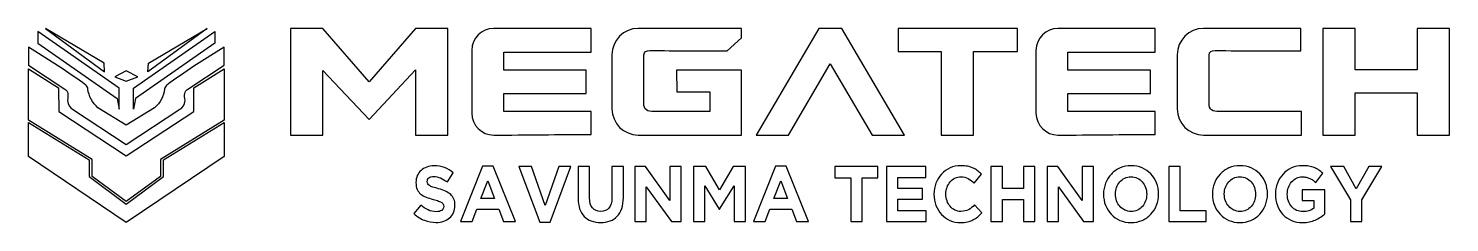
# Model space of a CAD drawing. Header units: centimetres. Extents: x -7.6 to 7.5, y -1 to 1.
import ezdxf

# ---------------------------------------------------------------- set-up
doc = ezdxf.new("R2010")
doc.units = ezdxf.units.CM
doc.header["$MEASUREMENT"] = 0
doc.layers.add('Katman 1', color=7, linetype='Continuous')

msp = doc.modelspace()

# ---------------------------------------------------------------- linework, layer by layer
at = {"layer": 'Katman 1', "color": 32}
for points, knots in [([(-7.49557, 0.99842), (-7.49557, 0.99842), (-6.63154, 0.39818), (-6.63154, 0.39818), (-6.63154, 0.39818), (-6.63154, 0.39818), (-6.63154, 0.32033), (-6.63154, 0.32033), (-6.63154, 0.32033), (-6.63154, 0.32033), (-6.63154, 0.2727), (-6.63154, 0.2727), (-6.63154, 0.2727), (-6.63154, 0.2727), (-6.63154, 0.17486), (-6.63154, 0.17486), (-6.63154, 0.17486), (-6.63154, 0.17486), (-6.65263, 0.28734), (-6.65263, 0.28734), (-6.65263, 0.28734), (-6.65263, 0.28734), (-7.49557, 0.87294), (-7.49557, 0.87294), (-7.49557, 0.87294), (-7.49557, 0.87294), (-7.49557, 0.99842), (-7.49557, 0.99842)], [0, 0, 0, 0, 0.125, 0.125, 0.125, 0.125, 0.25, 0.25, 0.25, 0.25, 0.375, 0.375, 0.375, 0.375, 0.5, 0.5, 0.5, 0.5, 0.625, 0.625, 0.625, 0.625, 0.75, 0.75, 0.75, 0.75, 1, 1, 1, 1]), ([(-6.78582, 0.57025), (-6.78582, 0.57025), (-7.4127, 1.03119), (-7.4127, 1.03119), (-7.4127, 1.03119), (-7.4127, 1.03119), (-6.79066, 0.66224), (-6.79066, 0.66224), (-6.79066, 0.66224), (-6.79066, 0.66224), (-6.78582, 0.57025), (-6.78582, 0.57025)], [0, 0, 0, 0, 0.25, 0.25, 0.25, 0.25, 0.5, 0.5, 0.5, 0.5, 1, 1, 1, 1]), ([(-5.61507, 0.99842), (-5.61507, 0.99842), (-6.47909, 0.39818), (-6.47909, 0.39818), (-6.47909, 0.39818), (-6.47909, 0.39818), (-6.47909, 0.32033), (-6.47909, 0.32033), (-6.47909, 0.32033), (-6.47909, 0.32033), (-6.47909, 0.2727), (-6.47909, 0.2727), (-6.47909, 0.2727), (-6.47909, 0.2727), (-6.47909, 0.17486), (-6.47909, 0.17486), (-6.47909, 0.17486), (-6.47909, 0.17486), (-6.458, 0.28734), (-6.458, 0.28734), (-6.458, 0.28734), (-6.458, 0.28734), (-5.61507, 0.87294), (-5.61507, 0.87294), (-5.61507, 0.87294), (-5.61507, 0.87294), (-5.61507, 0.99842), (-5.61507, 0.99842)], [0, 0, 0, 0, 0.125, 0.125, 0.125, 0.125, 0.25, 0.25, 0.25, 0.25, 0.375, 0.375, 0.375, 0.375, 0.5, 0.5, 0.5, 0.5, 0.625, 0.625, 0.625, 0.625, 0.75, 0.75, 0.75, 0.75, 1, 1, 1, 1]), ([(-6.32481, 0.57025), (-6.32481, 0.57025), (-5.69793, 1.03119), (-5.69793, 1.03119), (-5.69793, 1.03119), (-5.69793, 1.03119), (-6.31997, 0.66224), (-6.31997, 0.66224), (-6.31997, 0.66224), (-6.31997, 0.66224), (-6.32481, 0.57025), (-6.32481, 0.57025)], [0, 0, 0, 0, 0.25, 0.25, 0.25, 0.25, 0.5, 0.5, 0.5, 0.5, 1, 1, 1, 1]), ([(-3.48417, 1.0312), (-3.48417, 1.0312), (-3.14075, 1.0312), (-3.14075, 1.0312), (-3.14075, 1.0312), (-3.14075, 1.0312), (-3.14075, -0.10164), (-3.14075, -0.10164), (-3.14075, -0.10164), (-3.14075, -0.10164), (-3.48417, -0.10164), (-3.48417, -0.10164), (-3.48417, -0.10164), (-3.48417, -0.10164), (-3.48417, 0.59062), (-3.48417, 0.59062), (-3.48417, 0.59062), (-3.48417, 0.59062), (-3.48431, 0.59035), (-3.48431, 0.59035), (-3.48431, 0.59035), (-3.48431, 0.59035), (-3.97632, 0.06514), (-3.97632, 0.06514), (-3.97632, 0.06514), (-3.97632, 0.06514), (-4.46857, 0.58456), (-4.46857, 0.58456), (-4.46857, 0.58456), (-4.46857, 0.58456), (-4.46857, -0.10164), (-4.46857, -0.10164), (-4.46857, -0.10164), (-4.46857, -0.10164), (-4.81198, -0.10164), (-4.81198, -0.10164), (-4.81198, -0.10164), (-4.81198, -0.10164), (-4.81198, 1.0312), (-4.81198, 1.0312), (-4.81198, 1.0312), (-4.81198, 1.0312), (-4.46857, 1.0312), (-4.46857, 1.0312), (-4.46857, 1.0312), (-4.46857, 1.0312), (-3.97584, 0.46478), (-3.97584, 0.46478), (-3.97584, 0.46478), (-3.97584, 0.46478), (-3.48417, 1.0312), (-3.48417, 1.0312)], [0, 0, 0, 0, 0.07142857, 0.07142857, 0.07142857, 0.07142857, 0.14285714, 0.14285714, 0.14285714, 0.14285714, 0.21428571, 0.21428571, 0.21428571, 0.21428571, 0.28571429, 0.28571429, 0.28571429, 0.28571429, 0.35714286, 0.35714286, 0.35714286, 0.35714286, 0.42857143, 0.42857143, 0.42857143, 0.42857143, 0.5, 0.5, 0.5, 0.5, 0.57142857, 0.57142857, 0.57142857, 0.57142857, 0.64285714, 0.64285714, 0.64285714, 0.64285714, 0.71428571, 0.71428571, 0.71428571, 0.71428571, 0.78571429, 0.78571429, 0.78571429, 0.78571429, 0.85714286, 0.85714286, 0.85714286, 0.85714286, 1, 1, 1, 1]), ([(-2.65299, 1.0312), (-2.30846, 1.0312), (-1.96394, 1.0312), (-1.61942, 1.0312), (-1.61942, 1.0312), (-1.61942, 0.94683), (-1.61942, 0.86246), (-1.61942, 0.7781), (-1.61942, 0.7781), (-1.61942, 0.7781), (-2.54634, 0.7781), (-2.54634, 0.7781), (-2.54634, 0.7781), (-2.54634, 0.7781), (-2.54634, 0.58688), (-2.54634, 0.58688), (-2.54634, 0.58688), (-2.54634, 0.58688), (-1.66975, 0.58688), (-1.66975, 0.58688), (-1.66975, 0.58688), (-1.66975, 0.58688), (-1.66975, 0.33858), (-1.66975, 0.33858), (-1.66975, 0.33858), (-1.66975, 0.33858), (-2.54634, 0.33858), (-2.54634, 0.33858), (-2.54634, 0.33858), (-2.54634, 0.33858), (-2.54634, 0.14737), (-2.54634, 0.14737), (-2.54634, 0.14737), (-2.54634, 0.14737), (-1.61942, 0.14737), (-1.61942, 0.14737), (-1.61942, 0.14737), (-1.61942, 0.14737), (-1.61942, -0.09522), (-1.61942, -0.09522), (-1.61942, -0.09522), (-1.96319, -0.09522), (-2.30808, -0.10164), (-2.65299, -0.10164), (-2.65299, -0.10164), (-2.78121, -0.10164), (-2.88611, 0.00328), (-2.88611, 0.13148), (-2.88611, 0.13148), (-2.88611, 0.13148), (-2.88611, 0.79808), (-2.88611, 0.79808), (-2.88611, 0.79808), (-2.88611, 0.92629), (-2.78121, 1.0312), (-2.65299, 1.0312)], [0, 0, 0, 0, 0.06666667, 0.06666667, 0.06666667, 0.06666667, 0.13333333, 0.13333333, 0.13333333, 0.13333333, 0.2, 0.2, 0.2, 0.2, 0.26666667, 0.26666667, 0.26666667, 0.26666667, 0.33333333, 0.33333333, 0.33333333, 0.33333333, 0.4, 0.4, 0.4, 0.4, 0.46666667, 0.46666667, 0.46666667, 0.46666667, 0.53333333, 0.53333333, 0.53333333, 0.53333333, 0.6, 0.6, 0.6, 0.6, 0.66666667, 0.66666667, 0.66666667, 0.66666667, 0.73333333, 0.73333333, 0.73333333, 0.73333333, 0.8, 0.8, 0.8, 0.8, 0.86666667, 0.86666667, 0.86666667, 0.86666667, 1, 1, 1, 1]), ([(-1.11794, 1.0312), (-1.11794, 1.0312), (-0.36551, 1.0312), (-0.36551, 1.0312), (-0.36551, 1.0312), (-0.36551, 1.0312), (-0.30124, 1.0312), (-0.30124, 1.0312), (-0.30124, 1.0312), (-0.30124, 1.0312), (-0.0221, 1.0312), (-0.0221, 1.0312), (-0.0221, 1.0312), (-0.0221, 1.0312), (-0.0221, 0.93298), (-0.0221, 0.93298), (-0.0221, 0.93298), (-0.0221, 0.93298), (-0.17445, 0.79306), (-0.17445, 0.79306), (-0.17445, 0.79306), (-0.44762, 0.79387), (-0.72078, 0.79468), (-0.99395, 0.79549), (-0.99395, 0.79549), (-1.03406, 0.79652), (-1.05546, 0.78154), (-1.05748, 0.74993), (-1.05748, 0.74993), (-1.05748, 0.74993), (-1.05748, 0.23695), (-1.05748, 0.23695), (-1.05748, 0.23695), (-1.06218, 0.16891), (-1.01921, 0.14574), (-0.94991, 0.14737), (-0.94991, 0.14737), (-0.94991, 0.14737), (-0.35689, 0.14737), (-0.35689, 0.14737), (-0.35689, 0.14737), (-0.35689, 0.14737), (-0.35689, 0.35718), (-0.35689, 0.35718), (-0.35689, 0.35718), (-0.35689, 0.35718), (-0.70913, 0.35723), (-0.70913, 0.35723), (-0.70913, 0.35723), (-0.70913, 0.35723), (-0.70959, 0.58684), (-0.70959, 0.58684), (-0.70959, 0.58684), (-0.70959, 0.58684), (-0.0221, 0.58684), (-0.0221, 0.58684), (-0.0221, 0.58684), (-0.02275, 0.3547), (-0.0221, 0.12983), (-0.0221, -0.10164), (-0.0221, -0.10164), (-0.38738, -0.10164), (-0.75266, -0.10164), (-1.11794, -0.10164), (-1.11794, -0.10164), (-1.27146, -0.10164), (-1.39708, 0.02397), (-1.39708, 0.17752), (-1.39708, 0.17752), (-1.39708, 0.17752), (-1.39708, 0.75205), (-1.39708, 0.75205), (-1.39708, 0.75205), (-1.39708, 0.9056), (-1.27146, 1.0312), (-1.11794, 1.0312)], [0, 0, 0, 0, 0.05, 0.05, 0.05, 0.05, 0.1, 0.1, 0.1, 0.1, 0.15, 0.15, 0.15, 0.15, 0.2, 0.2, 0.2, 0.2, 0.25, 0.25, 0.25, 0.25, 0.3, 0.3, 0.3, 0.3, 0.35, 0.35, 0.35, 0.35, 0.4, 0.4, 0.4, 0.4, 0.45, 0.45, 0.45, 0.45, 0.5, 0.5, 0.5, 0.5, 0.55, 0.55, 0.55, 0.55, 0.6, 0.6, 0.6, 0.6, 0.65, 0.65, 0.65, 0.65, 0.7, 0.7, 0.7, 0.7, 0.75, 0.75, 0.75, 0.75, 0.8, 0.8, 0.8, 0.8, 0.85, 0.85, 0.85, 0.85, 0.9, 0.9, 0.9, 0.9, 1, 1, 1, 1]), ([(0.80025, 1.0312), (0.88174, 1.0312), (0.96323, 1.0312), (1.04472, 1.0312), (1.04472, 1.0312), (1.04472, 1.0312), (1.71009, -0.10164), (1.71009, -0.10164), (1.71009, -0.10164), (1.71009, -0.10164), (1.36668, -0.10164), (1.36668, -0.10164), (1.36668, -0.10164), (1.36668, -0.10164), (0.92249, 0.65463), (0.92249, 0.65463), (0.92249, 0.65463), (0.92249, 0.65463), (0.4783, -0.10164), (0.4783, -0.10164), (0.4783, -0.10164), (0.4783, -0.10164), (0.13488, -0.10164), (0.13488, -0.10164), (0.13488, -0.10164), (0.13488, -0.10164), (0.80025, 1.0312), (0.80025, 1.0312)], [0, 0, 0, 0, 0.125, 0.125, 0.125, 0.125, 0.25, 0.25, 0.25, 0.25, 0.375, 0.375, 0.375, 0.375, 0.5, 0.5, 0.5, 0.5, 0.625, 0.625, 0.625, 0.625, 0.75, 0.75, 0.75, 0.75, 1, 1, 1, 1]), ([(2.91019, 1.0312), (2.91019, 1.0312), (2.91019, 0.78584), (2.91019, 0.78584), (2.91019, 0.78584), (2.91019, 0.78584), (2.44362, 0.78584), (2.44362, 0.78584), (2.44362, 0.78584), (2.44362, 0.78584), (2.44362, -0.10164), (2.44362, -0.10164), (2.44362, -0.10164), (2.44362, -0.10164), (2.10021, -0.10164), (2.10021, -0.10164), (2.10021, -0.10164), (2.10021, -0.10164), (2.10021, 0.78584), (2.10021, 0.78584), (2.10021, 0.78584), (2.10021, 0.78584), (1.6435, 0.78584), (1.6435, 0.78584), (1.6435, 0.78584), (1.6435, 0.78584), (1.6435, 1.0312), (1.6435, 1.0312), (1.6435, 1.0312), (2.06573, 1.0312), (2.48796, 1.0312), (2.91019, 1.0312)], [0, 0, 0, 0, 0.11111111, 0.11111111, 0.11111111, 0.11111111, 0.22222222, 0.22222222, 0.22222222, 0.22222222, 0.33333333, 0.33333333, 0.33333333, 0.33333333, 0.44444444, 0.44444444, 0.44444444, 0.44444444, 0.55555556, 0.55555556, 0.55555556, 0.55555556, 0.66666667, 0.66666667, 0.66666667, 0.66666667, 0.77777778, 0.77777778, 0.77777778, 0.77777778, 1, 1, 1, 1]), ([(3.34027, 1.0312), (3.68479, 1.0312), (4.02932, 1.0312), (4.37384, 1.0312), (4.37384, 1.0312), (4.37384, 0.94683), (4.37384, 0.86246), (4.37384, 0.7781), (4.37384, 0.7781), (4.37384, 0.7781), (3.44692, 0.7781), (3.44692, 0.7781), (3.44692, 0.7781), (3.44692, 0.7781), (3.44692, 0.58688), (3.44692, 0.58688), (3.44692, 0.58688), (3.44692, 0.58688), (4.32351, 0.58688), (4.32351, 0.58688), (4.32351, 0.58688), (4.32351, 0.58688), (4.32351, 0.33858), (4.32351, 0.33858), (4.32351, 0.33858), (4.32351, 0.33858), (3.44692, 0.33858), (3.44692, 0.33858), (3.44692, 0.33858), (3.44692, 0.33858), (3.44692, 0.14737), (3.44692, 0.14737), (3.44692, 0.14737), (3.44692, 0.14737), (4.37384, 0.14737), (4.37384, 0.14737), (4.37384, 0.14737), (4.37384, 0.14737), (4.37384, -0.09522), (4.37384, -0.09522), (4.37384, -0.09522), (4.03007, -0.09522), (3.68518, -0.10164), (3.34027, -0.10164), (3.34027, -0.10164), (3.21205, -0.10164), (3.10715, 0.00328), (3.10715, 0.13148), (3.10715, 0.13148), (3.10715, 0.13148), (3.10715, 0.79808), (3.10715, 0.79808), (3.10715, 0.79808), (3.10715, 0.92629), (3.21205, 1.0312), (3.34027, 1.0312)], [0, 0, 0, 0, 0.06666667, 0.06666667, 0.06666667, 0.06666667, 0.13333333, 0.13333333, 0.13333333, 0.13333333, 0.2, 0.2, 0.2, 0.2, 0.26666667, 0.26666667, 0.26666667, 0.26666667, 0.33333333, 0.33333333, 0.33333333, 0.33333333, 0.4, 0.4, 0.4, 0.4, 0.46666667, 0.46666667, 0.46666667, 0.46666667, 0.53333333, 0.53333333, 0.53333333, 0.53333333, 0.6, 0.6, 0.6, 0.6, 0.66666667, 0.66666667, 0.66666667, 0.66666667, 0.73333333, 0.73333333, 0.73333333, 0.73333333, 0.8, 0.8, 0.8, 0.8, 0.86666667, 0.86666667, 0.86666667, 0.86666667, 1, 1, 1, 1]), ([(4.88615, 1.0312), (5.23035, 1.0312), (5.57455, 1.0312), (5.91874, 1.0312), (5.91874, 1.0312), (5.91874, 1.0312), (5.91874, 0.79423), (5.91874, 0.79423), (5.91874, 0.79423), (5.6165, 0.79026), (5.31256, 0.79459), (5.01014, 0.79549), (5.01014, 0.79549), (4.97004, 0.79652), (4.94863, 0.78154), (4.94661, 0.74993), (4.94661, 0.74993), (4.94661, 0.74993), (4.94661, 0.23695), (4.94661, 0.23695), (4.94661, 0.23695), (4.94192, 0.16891), (4.98488, 0.14574), (5.05419, 0.14737), (5.05419, 0.14737), (5.34504, 0.14737), (5.63589, 0.14737), (5.92674, 0.14737), (5.92674, 0.14737), (5.92682, 0.06479), (5.9269, -0.01799), (5.9269, -0.10164), (5.9269, -0.10164), (5.56162, -0.10164), (5.25143, -0.10164), (4.88615, -0.10164), (4.88615, -0.10164), (4.73263, -0.10164), (4.60701, 0.02397), (4.60701, 0.17752), (4.60701, 0.17752), (4.60701, 0.17752), (4.60701, 0.75205), (4.60701, 0.75205), (4.60701, 0.75205), (4.60701, 0.9056), (4.73263, 1.0312), (4.88615, 1.0312)], [0, 0, 0, 0, 0.07692308, 0.07692308, 0.07692308, 0.07692308, 0.15384615, 0.15384615, 0.15384615, 0.15384615, 0.23076923, 0.23076923, 0.23076923, 0.23076923, 0.30769231, 0.30769231, 0.30769231, 0.30769231, 0.38461538, 0.38461538, 0.38461538, 0.38461538, 0.46153846, 0.46153846, 0.46153846, 0.46153846, 0.53846154, 0.53846154, 0.53846154, 0.53846154, 0.61538462, 0.61538462, 0.61538462, 0.61538462, 0.69230769, 0.69230769, 0.69230769, 0.69230769, 0.76923077, 0.76923077, 0.76923077, 0.76923077, 0.84615385, 0.84615385, 0.84615385, 0.84615385, 1, 1, 1, 1]), ([(7.15659, 1.0312), (7.15659, 1.0312), (7.5, 1.0312), (7.5, 1.0312), (7.5, 1.0312), (7.5, 1.0312), (7.5, -0.10164), (7.5, -0.10164), (7.5, -0.10164), (7.5, -0.10164), (7.15659, -0.10164), (7.15659, -0.10164), (7.15659, -0.10164), (7.15659, -0.10164), (7.15659, 0.34865), (7.15659, 0.34865), (7.15659, 0.34865), (7.15659, 0.34865), (6.49884, 0.34865), (6.49884, 0.34865), (6.49884, 0.34865), (6.49884, 0.34865), (6.49884, -0.10164), (6.49884, -0.10164), (6.49884, -0.10164), (6.49884, -0.10164), (6.15543, -0.10164), (6.15543, -0.10164), (6.15543, -0.10164), (6.15543, -0.10164), (6.15543, 1.0312), (6.15543, 1.0312), (6.15543, 1.0312), (6.15543, 1.0312), (6.49884, 1.0312), (6.49884, 1.0312), (6.49884, 1.0312), (6.49884, 1.0312), (6.49884, 0.59078), (6.49884, 0.59078), (6.49884, 0.59078), (6.49884, 0.59078), (7.15659, 0.59078), (7.15659, 0.59078), (7.15659, 0.59078), (7.15659, 0.59078), (7.15659, 1.0312), (7.15659, 1.0312)], [0, 0, 0, 0, 0.07692308, 0.07692308, 0.07692308, 0.07692308, 0.15384615, 0.15384615, 0.15384615, 0.15384615, 0.23076923, 0.23076923, 0.23076923, 0.23076923, 0.30769231, 0.30769231, 0.30769231, 0.30769231, 0.38461538, 0.38461538, 0.38461538, 0.38461538, 0.46153846, 0.46153846, 0.46153846, 0.46153846, 0.53846154, 0.53846154, 0.53846154, 0.53846154, 0.61538462, 0.61538462, 0.61538462, 0.61538462, 0.69230769, 0.69230769, 0.69230769, 0.69230769, 0.76923077, 0.76923077, 0.76923077, 0.76923077, 0.84615385, 0.84615385, 0.84615385, 0.84615385, 1, 1, 1, 1]), ([(-7.59488, 0.83159), (-7.59488, 0.83159), (-7.27443, 0.63148), (-7.27443, 0.63148), (-7.27443, 0.63148), (-7.17768, 0.56429), (-7.08092, 0.4971), (-6.98416, 0.42991), (-6.98416, 0.42991), (-6.97694, 0.41621), (-6.96363, 0.40426), (-6.96249, 0.38882), (-6.96249, 0.38882), (-6.95652, 0.30781), (-6.91334, 0.24416), (-6.85613, 0.18706), (-6.85613, 0.18706), (-6.85613, 0.18706), (-6.55532, 0.00231), (-6.55532, 0.00231), (-6.55532, 0.00231), (-6.55532, 0.00231), (-6.2545, 0.18706), (-6.2545, 0.18706), (-6.2545, 0.18706), (-6.19729, 0.24416), (-6.15411, 0.30781), (-6.14814, 0.38882), (-6.14814, 0.38882), (-6.147, 0.40426), (-6.1337, 0.41621), (-6.12648, 0.42991), (-6.12648, 0.42991), (-6.02972, 0.4971), (-5.93296, 0.56429), (-5.8362, 0.63148), (-5.8362, 0.63148), (-5.8362, 0.63148), (-5.51576, 0.83159), (-5.51576, 0.83159), (-5.51576, 0.83159), (-5.51576, 0.83159), (-5.51576, 0.64237), (-5.51576, 0.64237), (-5.51576, 0.64237), (-5.51576, 0.64237), (-5.90218, 0.38761), (-5.90218, 0.38761), (-5.90218, 0.38761), (-5.93707, 0.36613), (-5.94099, 0.32083), (-5.93148, 0.2652), (-5.93148, 0.2652), (-5.9326, 0.21538), (-5.95706, 0.19182), (-5.98558, 0.17282), (-5.98558, 0.17282), (-5.98558, 0.17282), (-6.55507, -0.20294), (-6.55507, -0.20294), (-6.55507, -0.20294), (-6.55507, -0.20294), (-6.55507, -0.20326), (-6.55507, -0.20326), (-6.55507, -0.20326), (-6.55507, -0.20326), (-6.55532, -0.2031), (-6.55532, -0.2031), (-6.55532, -0.2031), (-6.55532, -0.2031), (-6.55556, -0.20326), (-6.55556, -0.20326), (-6.55556, -0.20326), (-6.55556, -0.20326), (-6.55556, -0.20294), (-6.55556, -0.20294), (-6.55556, -0.20294), (-6.55556, -0.20294), (-7.12505, 0.17282), (-7.12505, 0.17282), (-7.12505, 0.17282), (-7.15357, 0.19182), (-7.17803, 0.21538), (-7.17915, 0.2652), (-7.17915, 0.2652), (-7.16964, 0.32083), (-7.17356, 0.36613), (-7.20845, 0.38761), (-7.20845, 0.38761), (-7.20845, 0.38761), (-7.59488, 0.64237), (-7.59488, 0.64237), (-7.59488, 0.64237), (-7.59488, 0.64237), (-7.59488, 0.83159), (-7.59488, 0.83159)], [0, 0, 0, 0, 0.04, 0.04, 0.04, 0.04, 0.08, 0.08, 0.08, 0.08, 0.12, 0.12, 0.12, 0.12, 0.16, 0.16, 0.16, 0.16, 0.2, 0.2, 0.2, 0.2, 0.24, 0.24, 0.24, 0.24, 0.28, 0.28, 0.28, 0.28, 0.32, 0.32, 0.32, 0.32, 0.36, 0.36, 0.36, 0.36, 0.4, 0.4, 0.4, 0.4, 0.44, 0.44, 0.44, 0.44, 0.48, 0.48, 0.48, 0.48, 0.52, 0.52, 0.52, 0.52, 0.56, 0.56, 0.56, 0.56, 0.6, 0.6, 0.6, 0.6, 0.64, 0.64, 0.64, 0.64, 0.68, 0.68, 0.68, 0.68, 0.72, 0.72, 0.72, 0.72, 0.76, 0.76, 0.76, 0.76, 0.8, 0.8, 0.8, 0.8, 0.84, 0.84, 0.84, 0.84, 0.88, 0.88, 0.88, 0.88, 0.92, 0.92, 0.92, 0.92, 1, 1, 1, 1]), ([(-5.51576, 0.60159), (-5.51576, 0.60159), (-5.8362, 0.40148), (-5.8362, 0.40148), (-5.8362, 0.40148), (-5.8362, 0.40148), (-5.83711, 0.14869), (-5.83711, 0.14869), (-5.83711, 0.14869), (-5.83711, 0.14869), (-6.55532, -0.32243), (-6.55532, -0.32243), (-6.55532, -0.32243), (-6.55532, -0.32243), (-7.27352, 0.14869), (-7.27352, 0.14869), (-7.27352, 0.14869), (-7.27352, 0.14869), (-7.27443, 0.40148), (-7.27443, 0.40148), (-7.27443, 0.40148), (-7.27443, 0.40148), (-7.59488, 0.60159), (-7.59488, 0.60159), (-7.59488, 0.60159), (-7.59488, 0.60159), (-7.59488, 0.05771), (-7.59488, 0.05771), (-7.59488, 0.05771), (-7.59488, 0.05771), (-6.91743, -0.35979), (-6.91743, -0.35979), (-6.91743, -0.35979), (-6.91743, -0.35979), (-6.91743, -0.3657), (-6.91743, -0.3657), (-6.91743, -0.3657), (-6.91743, -0.3657), (-6.91743, -0.38625), (-6.91743, -0.38625), (-6.91743, -0.38625), (-6.91743, -0.38625), (-6.91743, -0.5429), (-6.91743, -0.5429), (-6.91743, -0.5429), (-6.91743, -0.5429), (-6.55556, -0.80782), (-6.55556, -0.80782), (-6.55556, -0.80782), (-6.55556, -0.80782), (-6.55556, -0.80817), (-6.55556, -0.80817), (-6.55556, -0.80817), (-6.55556, -0.80817), (-6.55532, -0.80799), (-6.55532, -0.80799), (-6.55532, -0.80799), (-6.55532, -0.80799), (-6.55507, -0.80817), (-6.55507, -0.80817), (-6.55507, -0.80817), (-6.55507, -0.80817), (-6.55507, -0.80782), (-6.55507, -0.80782), (-6.55507, -0.80782), (-6.55507, -0.80782), (-6.19321, -0.5429), (-6.19321, -0.5429), (-6.19321, -0.5429), (-6.19321, -0.5429), (-6.19321, -0.38625), (-6.19321, -0.38625), (-6.19321, -0.38625), (-6.19321, -0.38625), (-6.19321, -0.3657), (-6.19321, -0.3657), (-6.19321, -0.3657), (-6.19321, -0.3657), (-6.19321, -0.35979), (-6.19321, -0.35979), (-6.19321, -0.35979), (-6.19321, -0.35979), (-5.51576, 0.05771), (-5.51576, 0.05771), (-5.51576, 0.05771), (-5.51576, 0.05771), (-5.51576, 0.60159), (-5.51576, 0.60159)], [0, 0, 0, 0, 0.04347826, 0.04347826, 0.04347826, 0.04347826, 0.08695652, 0.08695652, 0.08695652, 0.08695652, 0.13043478, 0.13043478, 0.13043478, 0.13043478, 0.17391304, 0.17391304, 0.17391304, 0.17391304, 0.2173913, 0.2173913, 0.2173913, 0.2173913, 0.26086957, 0.26086957, 0.26086957, 0.26086957, 0.30434783, 0.30434783, 0.30434783, 0.30434783, 0.34782609, 0.34782609, 0.34782609, 0.34782609, 0.39130435, 0.39130435, 0.39130435, 0.39130435, 0.43478261, 0.43478261, 0.43478261, 0.43478261, 0.47826087, 0.47826087, 0.47826087, 0.47826087, 0.52173913, 0.52173913, 0.52173913, 0.52173913, 0.56521739, 0.56521739, 0.56521739, 0.56521739, 0.60869565, 0.60869565, 0.60869565, 0.60869565, 0.65217391, 0.65217391, 0.65217391, 0.65217391, 0.69565217, 0.69565217, 0.69565217, 0.69565217, 0.73913043, 0.73913043, 0.73913043, 0.73913043, 0.7826087, 0.7826087, 0.7826087, 0.7826087, 0.82608696, 0.82608696, 0.82608696, 0.82608696, 0.86956522, 0.86956522, 0.86956522, 0.86956522, 0.91304348, 0.91304348, 0.91304348, 0.91304348, 1, 1, 1, 1]), ([(-6.55556, 0.57999), (-6.55556, 0.57999), (-6.55532, 0.57986), (-6.55532, 0.57986), (-6.55532, 0.57986), (-6.55532, 0.57986), (-6.55507, 0.57999), (-6.55507, 0.57999), (-6.55507, 0.57999), (-6.55507, 0.57999), (-6.55507, 0.57974), (-6.55507, 0.57974), (-6.55507, 0.57974), (-6.55507, 0.57974), (-6.43415, 0.51853), (-6.43415, 0.51853), (-6.43415, 0.51853), (-6.43415, 0.51853), (-6.55507, 0.47007), (-6.55507, 0.47007), (-6.55507, 0.47007), (-6.55507, 0.47007), (-6.55507, 0.46987), (-6.55507, 0.46987), (-6.55507, 0.46987), (-6.55507, 0.46987), (-6.55532, 0.46997), (-6.55532, 0.46997), (-6.55532, 0.46997), (-6.55532, 0.46997), (-6.55556, 0.46987), (-6.55556, 0.46987), (-6.55556, 0.46987), (-6.55556, 0.46987), (-6.55556, 0.47007), (-6.55556, 0.47007), (-6.55556, 0.47007), (-6.55556, 0.47007), (-6.67648, 0.51853), (-6.67648, 0.51853), (-6.67648, 0.51853), (-6.67648, 0.51853), (-6.55556, 0.57974), (-6.55556, 0.57974), (-6.55556, 0.57974), (-6.55556, 0.57974), (-6.55556, 0.57999), (-6.55556, 0.57999)], [0, 0, 0, 0, 0.07692308, 0.07692308, 0.07692308, 0.07692308, 0.15384615, 0.15384615, 0.15384615, 0.15384615, 0.23076923, 0.23076923, 0.23076923, 0.23076923, 0.30769231, 0.30769231, 0.30769231, 0.30769231, 0.38461538, 0.38461538, 0.38461538, 0.38461538, 0.46153846, 0.46153846, 0.46153846, 0.46153846, 0.53846154, 0.53846154, 0.53846154, 0.53846154, 0.61538462, 0.61538462, 0.61538462, 0.61538462, 0.69230769, 0.69230769, 0.69230769, 0.69230769, 0.76923077, 0.76923077, 0.76923077, 0.76923077, 0.84615385, 0.84615385, 0.84615385, 0.84615385, 1, 1, 1, 1]), ([(-6.55556, -1.03004), (-6.55556, -1.03004), (-6.55556, -1.03036), (-6.55556, -1.03036), (-6.55556, -1.03036), (-6.55556, -1.03036), (-6.55532, -1.0302), (-6.55532, -1.0302), (-6.55532, -1.0302), (-6.55532, -1.0302), (-6.55507, -1.03036), (-6.55507, -1.03036), (-6.55507, -1.03036), (-6.55507, -1.03036), (-6.55507, -1.03004), (-6.55507, -1.03004), (-6.55507, -1.03004), (-6.55507, -1.03004), (-5.51576, -0.32769), (-5.51576, -0.32769), (-5.51576, -0.32769), (-5.51576, -0.32769), (-5.51576, 0.03125), (-5.51576, 0.03125), (-5.51576, 0.03125), (-5.51576, 0.03125), (-6.16067, -0.36619), (-6.16067, -0.36619), (-6.16067, -0.36619), (-6.16067, -0.36619), (-6.16067, -0.5429), (-6.16067, -0.5429), (-6.16067, -0.5429), (-6.16067, -0.5429), (-6.55532, -0.83495), (-6.55532, -0.83495), (-6.55532, -0.83495), (-6.55532, -0.83495), (-6.94996, -0.5429), (-6.94996, -0.5429), (-6.94996, -0.5429), (-6.94996, -0.5429), (-6.94996, -0.36619), (-6.94996, -0.36619), (-6.94996, -0.36619), (-6.94996, -0.36619), (-7.59488, 0.03125), (-7.59488, 0.03125), (-7.59488, 0.03125), (-7.59488, 0.03125), (-7.59488, -0.32769), (-7.59488, -0.32769), (-7.59488, -0.32769), (-7.59488, -0.32769), (-6.55556, -1.03004), (-6.55556, -1.03004)], [0, 0, 0, 0, 0.06666667, 0.06666667, 0.06666667, 0.06666667, 0.13333333, 0.13333333, 0.13333333, 0.13333333, 0.2, 0.2, 0.2, 0.2, 0.26666667, 0.26666667, 0.26666667, 0.26666667, 0.33333333, 0.33333333, 0.33333333, 0.33333333, 0.4, 0.4, 0.4, 0.4, 0.46666667, 0.46666667, 0.46666667, 0.46666667, 0.53333333, 0.53333333, 0.53333333, 0.53333333, 0.6, 0.6, 0.6, 0.6, 0.66666667, 0.66666667, 0.66666667, 0.66666667, 0.73333333, 0.73333333, 0.73333333, 0.73333333, 0.8, 0.8, 0.8, 0.8, 0.86666667, 0.86666667, 0.86666667, 0.86666667, 1, 1, 1, 1]), ([(-3.26606, -1.02953), (-3.30804, -1.02953), (-3.34923, -1.02188), (-3.38963, -1.00658), (-3.38963, -1.00658), (-3.43003, -0.99127), (-3.46676, -0.96776), (-3.49981, -0.93604), (-3.49981, -0.93604), (-3.49981, -0.93604), (-3.42819, -0.84506), (-3.42819, -0.84506), (-3.42819, -0.84506), (-3.40301, -0.86676), (-3.37717, -0.88401), (-3.35067, -0.89681), (-3.35067, -0.89681), (-3.32417, -0.90961), (-3.29518, -0.91601), (-3.2637, -0.91601), (-3.2637, -0.91601), (-3.23852, -0.91601), (-3.21897, -0.91114), (-3.20507, -0.9014), (-3.20507, -0.9014), (-3.19117, -0.89166), (-3.18421, -0.87817), (-3.18421, -0.86092), (-3.18421, -0.86092), (-3.18421, -0.86092), (-3.18421, -0.85925), (-3.18421, -0.85925), (-3.18421, -0.85925), (-3.18421, -0.8509), (-3.18566, -0.84353), (-3.18854, -0.83713), (-3.18854, -0.83713), (-3.19143, -0.83073), (-3.19694, -0.82475), (-3.20507, -0.81918), (-3.20507, -0.81918), (-3.21333, -0.81362), (-3.22461, -0.80805), (-3.23904, -0.80249), (-3.23904, -0.80249), (-3.25347, -0.79693), (-3.27236, -0.79108), (-3.29545, -0.78496), (-3.29545, -0.78496), (-3.32339, -0.77773), (-3.34857, -0.76966), (-3.37126, -0.76075), (-3.37126, -0.76075), (-3.39383, -0.75185), (-3.41311, -0.74086), (-3.42885, -0.72778), (-3.42885, -0.72778), (-3.44459, -0.71471), (-3.45692, -0.69843), (-3.46558, -0.67895), (-3.46558, -0.67895), (-3.47423, -0.65948), (-3.47856, -0.63527), (-3.47856, -0.60633), (-3.47856, -0.60633), (-3.47856, -0.60633), (-3.47856, -0.60466), (-3.47856, -0.60466), (-3.47856, -0.60466), (-3.47856, -0.57795), (-3.47384, -0.55389), (-3.46453, -0.53246), (-3.46453, -0.53246), (-3.45508, -0.51104), (-3.44197, -0.49254), (-3.42504, -0.47695), (-3.42504, -0.47695), (-3.40812, -0.46137), (-3.38779, -0.44941), (-3.36431, -0.44106), (-3.36431, -0.44106), (-3.34083, -0.43271), (-3.31486, -0.42854), (-3.28653, -0.42854), (-3.28653, -0.42854), (-3.24613, -0.42854), (-3.209, -0.43494), (-3.17516, -0.44774), (-3.17516, -0.44774), (-3.14132, -0.46054), (-3.11023, -0.4789), (-3.0819, -0.50283), (-3.0819, -0.50283), (-3.0819, -0.50283), (-3.14486, -0.59966), (-3.14486, -0.59966), (-3.14486, -0.59966), (-3.16952, -0.58185), (-3.19366, -0.5678), (-3.21727, -0.5575), (-3.21727, -0.5575), (-3.24088, -0.54721), (-3.26449, -0.54206), (-3.2881, -0.54206), (-3.2881, -0.54206), (-3.31171, -0.54206), (-3.32942, -0.54693), (-3.34123, -0.55667), (-3.34123, -0.55667), (-3.35303, -0.56641), (-3.35893, -0.57851), (-3.35893, -0.59298), (-3.35893, -0.59298), (-3.35893, -0.59298), (-3.35893, -0.59465), (-3.35893, -0.59465), (-3.35893, -0.59465), (-3.35893, -0.60411), (-3.35723, -0.61232), (-3.35382, -0.61927), (-3.35382, -0.61927), (-3.35041, -0.62623), (-3.34424, -0.63249), (-3.33532, -0.63805), (-3.33532, -0.63805), (-3.32627, -0.64362), (-3.31407, -0.6489), (-3.2986, -0.65391), (-3.2986, -0.65391), (-3.28299, -0.65892), (-3.26344, -0.66476), (-3.23983, -0.67144), (-3.23983, -0.67144), (-3.21189, -0.67923), (-3.18697, -0.688), (-3.16519, -0.69773), (-3.16519, -0.69773), (-3.14342, -0.70747), (-3.12492, -0.71916), (-3.10997, -0.73279), (-3.10997, -0.73279), (-3.09502, -0.74643), (-3.0836, -0.76242), (-3.076, -0.78079), (-3.076, -0.78079), (-3.06839, -0.79915), (-3.06458, -0.82113), (-3.06458, -0.84673), (-3.06458, -0.84673), (-3.06458, -0.84673), (-3.06458, -0.8484), (-3.06458, -0.8484), (-3.06458, -0.8484), (-3.06458, -0.87734), (-3.06957, -0.90307), (-3.07941, -0.92561), (-3.07941, -0.92561), (-3.08938, -0.94815), (-3.10315, -0.96707), (-3.12086, -0.98237), (-3.12086, -0.98237), (-3.13856, -0.99767), (-3.15981, -1.00936), (-3.18434, -1.01743), (-3.18434, -1.01743), (-3.20887, -1.0255), (-3.23616, -1.02953), (-3.26606, -1.02953)], [0, 0, 0, 0, 0.02325581, 0.02325581, 0.02325581, 0.02325581, 0.04651163, 0.04651163, 0.04651163, 0.04651163, 0.06976744, 0.06976744, 0.06976744, 0.06976744, 0.09302326, 0.09302326, 0.09302326, 0.09302326, 0.11627907, 0.11627907, 0.11627907, 0.11627907, 0.13953488, 0.13953488, 0.13953488, 0.13953488, 0.1627907, 0.1627907, 0.1627907, 0.1627907, 0.18604651, 0.18604651, 0.18604651, 0.18604651, 0.20930233, 0.20930233, 0.20930233, 0.20930233, 0.23255814, 0.23255814, 0.23255814, 0.23255814, 0.25581395, 0.25581395, 0.25581395, 0.25581395, 0.27906977, 0.27906977, 0.27906977, 0.27906977, 0.30232558, 0.30232558, 0.30232558, 0.30232558, 0.3255814, 0.3255814, 0.3255814, 0.3255814, 0.34883721, 0.34883721, 0.34883721, 0.34883721, 0.37209302, 0.37209302, 0.37209302, 0.37209302, 0.39534884, 0.39534884, 0.39534884, 0.39534884, 0.41860465, 0.41860465, 0.41860465, 0.41860465, 0.44186047, 0.44186047, 0.44186047, 0.44186047, 0.46511628, 0.46511628, 0.46511628, 0.46511628, 0.48837209, 0.48837209, 0.48837209, 0.48837209, 0.51162791, 0.51162791, 0.51162791, 0.51162791, 0.53488372, 0.53488372, 0.53488372, 0.53488372, 0.55813953, 0.55813953, 0.55813953, 0.55813953, 0.58139535, 0.58139535, 0.58139535, 0.58139535, 0.60465116, 0.60465116, 0.60465116, 0.60465116, 0.62790698, 0.62790698, 0.62790698, 0.62790698, 0.65116279, 0.65116279, 0.65116279, 0.65116279, 0.6744186, 0.6744186, 0.6744186, 0.6744186, 0.69767442, 0.69767442, 0.69767442, 0.69767442, 0.72093023, 0.72093023, 0.72093023, 0.72093023, 0.74418605, 0.74418605, 0.74418605, 0.74418605, 0.76744186, 0.76744186, 0.76744186, 0.76744186, 0.79069767, 0.79069767, 0.79069767, 0.79069767, 0.81395349, 0.81395349, 0.81395349, 0.81395349, 0.8372093, 0.8372093, 0.8372093, 0.8372093, 0.86046512, 0.86046512, 0.86046512, 0.86046512, 0.88372093, 0.88372093, 0.88372093, 0.88372093, 0.90697674, 0.90697674, 0.90697674, 0.90697674, 0.93023256, 0.93023256, 0.93023256, 0.93023256, 0.95348837, 0.95348837, 0.95348837, 0.95348837, 1, 1, 1, 1]), ([(-2.77023, -0.43271), (-2.77023, -0.43271), (-2.65847, -0.43271), (-2.65847, -0.43271), (-2.65847, -0.43271), (-2.65847, -0.43271), (-2.42236, -1.02118), (-2.42236, -1.02118), (-2.42236, -1.02118), (-2.42236, -1.02118), (-2.54908, -1.02118), (-2.54908, -1.02118), (-2.54908, -1.02118), (-2.54908, -1.02118), (-2.59945, -0.89013), (-2.59945, -0.89013), (-2.59945, -0.89013), (-2.59945, -0.89013), (-2.83241, -0.89013), (-2.83241, -0.89013), (-2.83241, -0.89013), (-2.83241, -0.89013), (-2.88278, -1.02118), (-2.88278, -1.02118), (-2.88278, -1.02118), (-2.88278, -1.02118), (-3.00634, -1.02118), (-3.00634, -1.02118), (-3.00634, -1.02118), (-3.00634, -1.02118), (-2.77023, -0.43271), (-2.77023, -0.43271)], [0, 0, 0, 0, 0.11111111, 0.11111111, 0.11111111, 0.11111111, 0.22222222, 0.22222222, 0.22222222, 0.22222222, 0.33333333, 0.33333333, 0.33333333, 0.33333333, 0.44444444, 0.44444444, 0.44444444, 0.44444444, 0.55555556, 0.55555556, 0.55555556, 0.55555556, 0.66666667, 0.66666667, 0.66666667, 0.66666667, 0.77777778, 0.77777778, 0.77777778, 0.77777778, 1, 1, 1, 1]), ([(-2.38459, -0.43689), (-2.38459, -0.43689), (-2.25079, -0.43689), (-2.25079, -0.43689), (-2.25079, -0.43689), (-2.25079, -0.43689), (-2.10676, -0.8484), (-2.10676, -0.8484), (-2.10676, -0.8484), (-2.10676, -0.8484), (-1.96274, -0.43689), (-1.96274, -0.43689), (-1.96274, -0.43689), (-1.96274, -0.43689), (-1.83209, -0.43689), (-1.83209, -0.43689), (-1.83209, -0.43689), (-1.83209, -0.43689), (-2.05482, -1.02536), (-2.05482, -1.02536), (-2.05482, -1.02536), (-2.05482, -1.02536), (-2.16186, -1.02536), (-2.16186, -1.02536), (-2.16186, -1.02536), (-2.16186, -1.02536), (-2.38459, -0.43689), (-2.38459, -0.43689)], [0, 0, 0, 0, 0.125, 0.125, 0.125, 0.125, 0.25, 0.25, 0.25, 0.25, 0.375, 0.375, 0.375, 0.375, 0.5, 0.5, 0.5, 0.5, 0.625, 0.625, 0.625, 0.625, 0.75, 0.75, 0.75, 0.75, 1, 1, 1, 1]), ([(-1.51728, -1.03036), (-1.59126, -1.03036), (-1.6495, -1.00866), (-1.692, -0.96526), (-1.692, -0.96526), (-1.7345, -0.92185), (-1.75575, -0.85702), (-1.75575, -0.77077), (-1.75575, -0.77077), (-1.75575, -0.77077), (-1.75575, -0.43689), (-1.75575, -0.43689), (-1.75575, -0.43689), (-1.75575, -0.43689), (-1.63454, -0.43689), (-1.63454, -0.43689), (-1.63454, -0.43689), (-1.63454, -0.43689), (-1.63454, -0.76743), (-1.63454, -0.76743), (-1.63454, -0.76743), (-1.63454, -0.81529), (-1.62405, -0.85132), (-1.60306, -0.87553), (-1.60306, -0.87553), (-1.58207, -0.89973), (-1.55296, -0.91184), (-1.5157, -0.91184), (-1.5157, -0.91184), (-1.47845, -0.91184), (-1.44933, -0.90015), (-1.42834, -0.87678), (-1.42834, -0.87678), (-1.40735, -0.85341), (-1.39686, -0.81835), (-1.39686, -0.77161), (-1.39686, -0.77161), (-1.39686, -0.77161), (-1.39686, -0.43689), (-1.39686, -0.43689), (-1.39686, -0.43689), (-1.39686, -0.43689), (-1.27566, -0.43689), (-1.27566, -0.43689), (-1.27566, -0.43689), (-1.27566, -0.43689), (-1.27566, -0.7666), (-1.27566, -0.7666), (-1.27566, -0.7666), (-1.27566, -0.81112), (-1.2813, -0.84979), (-1.29258, -0.88262), (-1.29258, -0.88262), (-1.30386, -0.91545), (-1.31999, -0.94286), (-1.34098, -0.96484), (-1.34098, -0.96484), (-1.36197, -0.98682), (-1.38742, -1.00324), (-1.41732, -1.01409), (-1.41732, -1.01409), (-1.44723, -1.02494), (-1.48055, -1.03036), (-1.51728, -1.03036)], [0, 0, 0, 0, 0.05882353, 0.05882353, 0.05882353, 0.05882353, 0.11764706, 0.11764706, 0.11764706, 0.11764706, 0.17647059, 0.17647059, 0.17647059, 0.17647059, 0.23529412, 0.23529412, 0.23529412, 0.23529412, 0.29411765, 0.29411765, 0.29411765, 0.29411765, 0.35294118, 0.35294118, 0.35294118, 0.35294118, 0.41176471, 0.41176471, 0.41176471, 0.41176471, 0.47058824, 0.47058824, 0.47058824, 0.47058824, 0.52941176, 0.52941176, 0.52941176, 0.52941176, 0.58823529, 0.58823529, 0.58823529, 0.58823529, 0.64705882, 0.64705882, 0.64705882, 0.64705882, 0.70588235, 0.70588235, 0.70588235, 0.70588235, 0.76470588, 0.76470588, 0.76470588, 0.76470588, 0.82352941, 0.82352941, 0.82352941, 0.82352941, 0.88235294, 0.88235294, 0.88235294, 0.88235294, 1, 1, 1, 1]), ([(-1.15209, -0.43689), (-1.15209, -0.43689), (-1.04033, -0.43689), (-1.04033, -0.43689), (-1.04033, -0.43689), (-1.04033, -0.43689), (-0.78219, -0.79665), (-0.78219, -0.79665), (-0.78219, -0.79665), (-0.78219, -0.79665), (-0.78219, -0.43689), (-0.78219, -0.43689), (-0.78219, -0.43689), (-0.78219, -0.43689), (-0.66256, -0.43689), (-0.66256, -0.43689), (-0.66256, -0.43689), (-0.66256, -0.43689), (-0.66256, -1.02118), (-0.66256, -1.02118), (-0.66256, -1.02118), (-0.66256, -1.02118), (-0.76566, -1.02118), (-0.76566, -1.02118), (-0.76566, -1.02118), (-0.76566, -1.02118), (-1.03246, -0.64974), (-1.03246, -0.64974), (-1.03246, -0.64974), (-1.03246, -0.64974), (-1.03246, -1.02118), (-1.03246, -1.02118), (-1.03246, -1.02118), (-1.03246, -1.02118), (-1.15209, -1.02118), (-1.15209, -1.02118), (-1.15209, -1.02118), (-1.15209, -1.02118), (-1.15209, -0.43689), (-1.15209, -0.43689)], [0, 0, 0, 0, 0.09090909, 0.09090909, 0.09090909, 0.09090909, 0.18181818, 0.18181818, 0.18181818, 0.18181818, 0.27272727, 0.27272727, 0.27272727, 0.27272727, 0.36363636, 0.36363636, 0.36363636, 0.36363636, 0.45454545, 0.45454545, 0.45454545, 0.45454545, 0.54545455, 0.54545455, 0.54545455, 0.54545455, 0.63636364, 0.63636364, 0.63636364, 0.63636364, 0.72727273, 0.72727273, 0.72727273, 0.72727273, 0.81818182, 0.81818182, 0.81818182, 0.81818182, 1, 1, 1, 1]), ([(-0.53034, -0.43689), (-0.53034, -0.43689), (-0.39969, -0.43689), (-0.39969, -0.43689), (-0.39969, -0.43689), (-0.39969, -0.43689), (-0.25487, -0.68396), (-0.25487, -0.68396), (-0.25487, -0.68396), (-0.25487, -0.68396), (-0.11006, -0.43689), (-0.11006, -0.43689), (-0.11006, -0.43689), (-0.11006, -0.43689), (0.02059, -0.43689), (0.02059, -0.43689), (0.02059, -0.43689), (0.02059, -0.43689), (0.02059, -1.02118), (0.02059, -1.02118), (0.02059, -1.02118), (0.02059, -1.02118), (-0.09904, -1.02118), (-0.09904, -1.02118), (-0.09904, -1.02118), (-0.09904, -1.02118), (-0.09904, -0.63972), (-0.09904, -0.63972), (-0.09904, -0.63972), (-0.09904, -0.63972), (-0.25409, -0.8893), (-0.25409, -0.8893), (-0.25409, -0.8893), (-0.25409, -0.8893), (-0.25723, -0.8893), (-0.25723, -0.8893), (-0.25723, -0.8893), (-0.25723, -0.8893), (-0.41071, -0.64223), (-0.41071, -0.64223), (-0.41071, -0.64223), (-0.41071, -0.64223), (-0.41071, -1.02118), (-0.41071, -1.02118), (-0.41071, -1.02118), (-0.41071, -1.02118), (-0.53034, -1.02118), (-0.53034, -1.02118), (-0.53034, -1.02118), (-0.53034, -1.02118), (-0.53034, -0.43689), (-0.53034, -0.43689)], [0, 0, 0, 0, 0.07142857, 0.07142857, 0.07142857, 0.07142857, 0.14285714, 0.14285714, 0.14285714, 0.14285714, 0.21428571, 0.21428571, 0.21428571, 0.21428571, 0.28571429, 0.28571429, 0.28571429, 0.28571429, 0.35714286, 0.35714286, 0.35714286, 0.35714286, 0.42857143, 0.42857143, 0.42857143, 0.42857143, 0.5, 0.5, 0.5, 0.5, 0.57142857, 0.57142857, 0.57142857, 0.57142857, 0.64285714, 0.64285714, 0.64285714, 0.64285714, 0.71428571, 0.71428571, 0.71428571, 0.71428571, 0.78571429, 0.78571429, 0.78571429, 0.78571429, 0.85714286, 0.85714286, 0.85714286, 0.85714286, 1, 1, 1, 1]), ([(0.3417, -0.43271), (0.3417, -0.43271), (0.45346, -0.43271), (0.45346, -0.43271), (0.45346, -0.43271), (0.45346, -0.43271), (0.68957, -1.02118), (0.68957, -1.02118), (0.68957, -1.02118), (0.68957, -1.02118), (0.56285, -1.02118), (0.56285, -1.02118), (0.56285, -1.02118), (0.56285, -1.02118), (0.51248, -0.89013), (0.51248, -0.89013), (0.51248, -0.89013), (0.51248, -0.89013), (0.27952, -0.89013), (0.27952, -0.89013), (0.27952, -0.89013), (0.27952, -0.89013), (0.22915, -1.02118), (0.22915, -1.02118), (0.22915, -1.02118), (0.22915, -1.02118), (0.10559, -1.02118), (0.10559, -1.02118), (0.10559, -1.02118), (0.10559, -1.02118), (0.3417, -0.43271), (0.3417, -0.43271)], [0, 0, 0, 0, 0.11111111, 0.11111111, 0.11111111, 0.11111111, 0.22222222, 0.22222222, 0.22222222, 0.22222222, 0.33333333, 0.33333333, 0.33333333, 0.33333333, 0.44444444, 0.44444444, 0.44444444, 0.44444444, 0.55555556, 0.55555556, 0.55555556, 0.55555556, 0.66666667, 0.66666667, 0.66666667, 0.66666667, 0.77777778, 0.77777778, 0.77777778, 0.77777778, 1, 1, 1, 1]), ([(1.13896, -0.55542), (1.13896, -0.55542), (0.97133, -0.55542), (0.97133, -0.55542), (0.97133, -0.55542), (0.97133, -0.55542), (0.97133, -0.43689), (0.97133, -0.43689), (0.97133, -0.43689), (0.97133, -0.43689), (1.4278, -0.43689), (1.4278, -0.43689), (1.4278, -0.43689), (1.4278, -0.43689), (1.4278, -0.55542), (1.4278, -0.55542), (1.4278, -0.55542), (1.4278, -0.55542), (1.26017, -0.55542), (1.26017, -0.55542), (1.26017, -0.55542), (1.26017, -0.55542), (1.26017, -1.02118), (1.26017, -1.02118), (1.26017, -1.02118), (1.26017, -1.02118), (1.13896, -1.02118), (1.13896, -1.02118), (1.13896, -1.02118), (1.13896, -1.02118), (1.13896, -0.55542), (1.13896, -0.55542)], [0, 0, 0, 0, 0.11111111, 0.11111111, 0.11111111, 0.11111111, 0.22222222, 0.22222222, 0.22222222, 0.22222222, 0.33333333, 0.33333333, 0.33333333, 0.33333333, 0.44444444, 0.44444444, 0.44444444, 0.44444444, 0.55555556, 0.55555556, 0.55555556, 0.55555556, 0.66666667, 0.66666667, 0.66666667, 0.66666667, 0.77777778, 0.77777778, 0.77777778, 0.77777778, 1, 1, 1, 1]), ([(1.52067, -0.43689), (1.52067, -0.43689), (1.93544, -0.43689), (1.93544, -0.43689), (1.93544, -0.43689), (1.93544, -0.43689), (1.93544, -0.55124), (1.93544, -0.55124), (1.93544, -0.55124), (1.93544, -0.55124), (1.6403, -0.55124), (1.6403, -0.55124), (1.6403, -0.55124), (1.6403, -0.55124), (1.6403, -0.66977), (1.6403, -0.66977), (1.6403, -0.66977), (1.6403, -0.66977), (1.90002, -0.66977), (1.90002, -0.66977), (1.90002, -0.66977), (1.90002, -0.66977), (1.90002, -0.78413), (1.90002, -0.78413), (1.90002, -0.78413), (1.90002, -0.78413), (1.6403, -0.78413), (1.6403, -0.78413), (1.6403, -0.78413), (1.6403, -0.78413), (1.6403, -0.90683), (1.6403, -0.90683), (1.6403, -0.90683), (1.6403, -0.90683), (1.93938, -0.90683), (1.93938, -0.90683), (1.93938, -0.90683), (1.93938, -0.90683), (1.93938, -1.02118), (1.93938, -1.02118), (1.93938, -1.02118), (1.93938, -1.02118), (1.52067, -1.02118), (1.52067, -1.02118), (1.52067, -1.02118), (1.52067, -1.02118), (1.52067, -0.43689), (1.52067, -0.43689)], [0, 0, 0, 0, 0.07692308, 0.07692308, 0.07692308, 0.07692308, 0.15384615, 0.15384615, 0.15384615, 0.15384615, 0.23076923, 0.23076923, 0.23076923, 0.23076923, 0.30769231, 0.30769231, 0.30769231, 0.30769231, 0.38461538, 0.38461538, 0.38461538, 0.38461538, 0.46153846, 0.46153846, 0.46153846, 0.46153846, 0.53846154, 0.53846154, 0.53846154, 0.53846154, 0.61538462, 0.61538462, 0.61538462, 0.61538462, 0.69230769, 0.69230769, 0.69230769, 0.69230769, 0.76923077, 0.76923077, 0.76923077, 0.76923077, 0.84615385, 0.84615385, 0.84615385, 0.84615385, 1, 1, 1, 1]), ([(2.30613, -1.0312), (2.26573, -1.0312), (2.22822, -1.02341), (2.19359, -1.00783), (2.19359, -1.00783), (2.15896, -0.99225), (2.12905, -0.97096), (2.10387, -0.94397), (2.10387, -0.94397), (2.07868, -0.91698), (2.05901, -0.88513), (2.04484, -0.8484), (2.04484, -0.8484), (2.03067, -0.81167), (2.02359, -0.77244), (2.02359, -0.7307), (2.02359, -0.7307), (2.02359, -0.7307), (2.02359, -0.72904), (2.02359, -0.72904), (2.02359, -0.72904), (2.02359, -0.6873), (2.03067, -0.64821), (2.04484, -0.61176), (2.04484, -0.61176), (2.05901, -0.57531), (2.07868, -0.54331), (2.10387, -0.51577), (2.10387, -0.51577), (2.12905, -0.48822), (2.15922, -0.46652), (2.19437, -0.45066), (2.19437, -0.45066), (2.22953, -0.4348), (2.26836, -0.42687), (2.31086, -0.42687), (2.31086, -0.42687), (2.33657, -0.42687), (2.36005, -0.4291), (2.3813, -0.43355), (2.3813, -0.43355), (2.40255, -0.438), (2.42183, -0.44412), (2.43914, -0.45191), (2.43914, -0.45191), (2.45646, -0.4597), (2.47246, -0.46916), (2.48715, -0.48029), (2.48715, -0.48029), (2.50184, -0.49142), (2.51548, -0.50366), (2.52808, -0.51702), (2.52808, -0.51702), (2.52808, -0.51702), (2.45095, -0.61134), (2.45095, -0.61134), (2.45095, -0.61134), (2.42944, -0.59075), (2.40753, -0.57462), (2.38523, -0.56293), (2.38523, -0.56293), (2.36293, -0.55124), (2.33788, -0.5454), (2.31007, -0.5454), (2.31007, -0.5454), (2.28698, -0.5454), (2.2656, -0.55013), (2.24593, -0.55959), (2.24593, -0.55959), (2.22625, -0.56905), (2.20933, -0.58213), (2.19516, -0.59882), (2.19516, -0.59882), (2.181, -0.61552), (2.16998, -0.63485), (2.16211, -0.65683), (2.16211, -0.65683), (2.15424, -0.67881), (2.1503, -0.70233), (2.1503, -0.72737), (2.1503, -0.72737), (2.1503, -0.72737), (2.1503, -0.72904), (2.1503, -0.72904), (2.1503, -0.72904), (2.1503, -0.75408), (2.15424, -0.77773), (2.16211, -0.79999), (2.16211, -0.79999), (2.16998, -0.82224), (2.18086, -0.84172), (2.19477, -0.85841), (2.19477, -0.85841), (2.20867, -0.87511), (2.22546, -0.88833), (2.24514, -0.89806), (2.24514, -0.89806), (2.26481, -0.9078), (2.28646, -0.91267), (2.31007, -0.91267), (2.31007, -0.91267), (2.34155, -0.91267), (2.36818, -0.90655), (2.38995, -0.89431), (2.38995, -0.89431), (2.41173, -0.88207), (2.43337, -0.86537), (2.45488, -0.84423), (2.45488, -0.84423), (2.45488, -0.84423), (2.53201, -0.92686), (2.53201, -0.92686), (2.53201, -0.92686), (2.51785, -0.943), (2.50315, -0.95747), (2.48794, -0.97027), (2.48794, -0.97027), (2.47272, -0.98306), (2.45606, -0.99406), (2.43796, -1.00324), (2.43796, -1.00324), (2.41986, -1.01242), (2.40005, -1.01937), (2.37854, -1.0241), (2.37854, -1.0241), (2.35703, -1.02883), (2.33289, -1.0312), (2.30613, -1.0312)], [0, 0, 0, 0, 0.03030303, 0.03030303, 0.03030303, 0.03030303, 0.06060606, 0.06060606, 0.06060606, 0.06060606, 0.09090909, 0.09090909, 0.09090909, 0.09090909, 0.12121212, 0.12121212, 0.12121212, 0.12121212, 0.15151515, 0.15151515, 0.15151515, 0.15151515, 0.18181818, 0.18181818, 0.18181818, 0.18181818, 0.21212121, 0.21212121, 0.21212121, 0.21212121, 0.24242424, 0.24242424, 0.24242424, 0.24242424, 0.27272727, 0.27272727, 0.27272727, 0.27272727, 0.3030303, 0.3030303, 0.3030303, 0.3030303, 0.33333333, 0.33333333, 0.33333333, 0.33333333, 0.36363636, 0.36363636, 0.36363636, 0.36363636, 0.39393939, 0.39393939, 0.39393939, 0.39393939, 0.42424242, 0.42424242, 0.42424242, 0.42424242, 0.45454545, 0.45454545, 0.45454545, 0.45454545, 0.48484848, 0.48484848, 0.48484848, 0.48484848, 0.51515152, 0.51515152, 0.51515152, 0.51515152, 0.54545455, 0.54545455, 0.54545455, 0.54545455, 0.57575758, 0.57575758, 0.57575758, 0.57575758, 0.60606061, 0.60606061, 0.60606061, 0.60606061, 0.63636364, 0.63636364, 0.63636364, 0.63636364, 0.66666667, 0.66666667, 0.66666667, 0.66666667, 0.6969697, 0.6969697, 0.6969697, 0.6969697, 0.72727273, 0.72727273, 0.72727273, 0.72727273, 0.75757576, 0.75757576, 0.75757576, 0.75757576, 0.78787879, 0.78787879, 0.78787879, 0.78787879, 0.81818182, 0.81818182, 0.81818182, 0.81818182, 0.84848485, 0.84848485, 0.84848485, 0.84848485, 0.87878788, 0.87878788, 0.87878788, 0.87878788, 0.90909091, 0.90909091, 0.90909091, 0.90909091, 0.93939394, 0.93939394, 0.93939394, 0.93939394, 1, 1, 1, 1]), ([(2.62882, -0.43689), (2.62882, -0.43689), (2.75002, -0.43689), (2.75002, -0.43689), (2.75002, -0.43689), (2.75002, -0.43689), (2.75002, -0.6681), (2.75002, -0.6681), (2.75002, -0.6681), (2.75002, -0.6681), (2.97354, -0.6681), (2.97354, -0.6681), (2.97354, -0.6681), (2.97354, -0.6681), (2.97354, -0.43689), (2.97354, -0.43689), (2.97354, -0.43689), (2.97354, -0.43689), (3.09474, -0.43689), (3.09474, -0.43689), (3.09474, -0.43689), (3.09474, -0.43689), (3.09474, -1.02118), (3.09474, -1.02118), (3.09474, -1.02118), (3.09474, -1.02118), (2.97354, -1.02118), (2.97354, -1.02118), (2.97354, -1.02118), (2.97354, -1.02118), (2.97354, -0.78663), (2.97354, -0.78663), (2.97354, -0.78663), (2.97354, -0.78663), (2.75002, -0.78663), (2.75002, -0.78663), (2.75002, -0.78663), (2.75002, -0.78663), (2.75002, -1.02118), (2.75002, -1.02118), (2.75002, -1.02118), (2.75002, -1.02118), (2.62882, -1.02118), (2.62882, -1.02118), (2.62882, -1.02118), (2.62882, -1.02118), (2.62882, -0.43689), (2.62882, -0.43689)], [0, 0, 0, 0, 0.07692308, 0.07692308, 0.07692308, 0.07692308, 0.15384615, 0.15384615, 0.15384615, 0.15384615, 0.23076923, 0.23076923, 0.23076923, 0.23076923, 0.30769231, 0.30769231, 0.30769231, 0.30769231, 0.38461538, 0.38461538, 0.38461538, 0.38461538, 0.46153846, 0.46153846, 0.46153846, 0.46153846, 0.53846154, 0.53846154, 0.53846154, 0.53846154, 0.61538462, 0.61538462, 0.61538462, 0.61538462, 0.69230769, 0.69230769, 0.69230769, 0.69230769, 0.76923077, 0.76923077, 0.76923077, 0.76923077, 0.84615385, 0.84615385, 0.84615385, 0.84615385, 1, 1, 1, 1]), ([(3.22696, -0.43689), (3.22696, -0.43689), (3.33872, -0.43689), (3.33872, -0.43689), (3.33872, -0.43689), (3.33872, -0.43689), (3.59687, -0.79665), (3.59687, -0.79665), (3.59687, -0.79665), (3.59687, -0.79665), (3.59687, -0.43689), (3.59687, -0.43689), (3.59687, -0.43689), (3.59687, -0.43689), (3.7165, -0.43689), (3.7165, -0.43689), (3.7165, -0.43689), (3.7165, -0.43689), (3.7165, -1.02118), (3.7165, -1.02118), (3.7165, -1.02118), (3.7165, -1.02118), (3.6134, -1.02118), (3.6134, -1.02118), (3.6134, -1.02118), (3.6134, -1.02118), (3.34659, -0.64974), (3.34659, -0.64974), (3.34659, -0.64974), (3.34659, -0.64974), (3.34659, -1.02118), (3.34659, -1.02118), (3.34659, -1.02118), (3.34659, -1.02118), (3.22696, -1.02118), (3.22696, -1.02118), (3.22696, -1.02118), (3.22696, -1.02118), (3.22696, -0.43689), (3.22696, -0.43689)], [0, 0, 0, 0, 0.09090909, 0.09090909, 0.09090909, 0.09090909, 0.18181818, 0.18181818, 0.18181818, 0.18181818, 0.27272727, 0.27272727, 0.27272727, 0.27272727, 0.36363636, 0.36363636, 0.36363636, 0.36363636, 0.45454545, 0.45454545, 0.45454545, 0.45454545, 0.54545455, 0.54545455, 0.54545455, 0.54545455, 0.63636364, 0.63636364, 0.63636364, 0.63636364, 0.72727273, 0.72727273, 0.72727273, 0.72727273, 0.81818182, 0.81818182, 0.81818182, 0.81818182, 1, 1, 1, 1]), ([(4.11631, -1.0312), (4.07381, -1.0312), (4.03472, -1.02327), (3.99904, -1.00741), (3.99904, -1.00741), (3.96336, -0.99155), (3.93254, -0.97013), (3.90657, -0.94314), (3.90657, -0.94314), (3.88059, -0.91615), (3.86039, -0.88443), (3.84597, -0.84798), (3.84597, -0.84798), (3.83154, -0.81153), (3.82432, -0.77244), (3.82432, -0.7307), (3.82432, -0.7307), (3.82432, -0.7307), (3.82432, -0.72904), (3.82432, -0.72904), (3.82432, -0.72904), (3.82432, -0.6873), (3.83167, -0.64821), (3.84636, -0.61176), (3.84636, -0.61176), (3.86105, -0.57531), (3.88138, -0.54331), (3.90735, -0.51577), (3.90735, -0.51577), (3.93333, -0.48822), (3.96428, -0.46652), (4.00022, -0.45066), (4.00022, -0.45066), (4.03616, -0.4348), (4.07539, -0.42687), (4.11789, -0.42687), (4.11789, -0.42687), (4.16039, -0.42687), (4.19948, -0.4348), (4.23515, -0.45066), (4.23515, -0.45066), (4.27083, -0.46652), (4.30166, -0.48794), (4.32763, -0.51493), (4.32763, -0.51493), (4.3536, -0.54192), (4.3738, -0.57364), (4.38823, -0.61009), (4.38823, -0.61009), (4.40266, -0.64654), (4.40987, -0.68563), (4.40987, -0.72737), (4.40987, -0.72737), (4.40987, -0.72737), (4.40987, -0.72904), (4.40987, -0.72904), (4.40987, -0.72904), (4.40987, -0.77077), (4.40253, -0.80986), (4.38784, -0.84631), (4.38784, -0.84631), (4.37315, -0.88276), (4.35282, -0.91476), (4.32684, -0.9423), (4.32684, -0.9423), (4.30087, -0.96985), (4.26992, -0.99155), (4.23397, -1.00741), (4.23397, -1.00741), (4.19803, -1.02327), (4.15881, -1.0312), (4.11631, -1.0312)], [0, 0, 0, 0, 0.05263158, 0.05263158, 0.05263158, 0.05263158, 0.10526316, 0.10526316, 0.10526316, 0.10526316, 0.15789474, 0.15789474, 0.15789474, 0.15789474, 0.21052632, 0.21052632, 0.21052632, 0.21052632, 0.26315789, 0.26315789, 0.26315789, 0.26315789, 0.31578947, 0.31578947, 0.31578947, 0.31578947, 0.36842105, 0.36842105, 0.36842105, 0.36842105, 0.42105263, 0.42105263, 0.42105263, 0.42105263, 0.47368421, 0.47368421, 0.47368421, 0.47368421, 0.52631579, 0.52631579, 0.52631579, 0.52631579, 0.57894737, 0.57894737, 0.57894737, 0.57894737, 0.63157895, 0.63157895, 0.63157895, 0.63157895, 0.68421053, 0.68421053, 0.68421053, 0.68421053, 0.73684211, 0.73684211, 0.73684211, 0.73684211, 0.78947368, 0.78947368, 0.78947368, 0.78947368, 0.84210526, 0.84210526, 0.84210526, 0.84210526, 0.89473684, 0.89473684, 0.89473684, 0.89473684, 1, 1, 1, 1]), ([(4.5177, -0.43689), (4.5177, -0.43689), (4.6389, -0.43689), (4.6389, -0.43689), (4.6389, -0.43689), (4.6389, -0.43689), (4.6389, -0.90516), (4.6389, -0.90516), (4.6389, -0.90516), (4.6389, -0.90516), (4.91358, -0.90516), (4.91358, -0.90516), (4.91358, -0.90516), (4.91358, -0.90516), (4.91358, -1.02118), (4.91358, -1.02118), (4.91358, -1.02118), (4.91358, -1.02118), (4.5177, -1.02118), (4.5177, -1.02118), (4.5177, -1.02118), (4.5177, -1.02118), (4.5177, -0.43689), (4.5177, -0.43689)], [0, 0, 0, 0, 0.14285714, 0.14285714, 0.14285714, 0.14285714, 0.28571429, 0.28571429, 0.28571429, 0.28571429, 0.42857143, 0.42857143, 0.42857143, 0.42857143, 0.57142857, 0.57142857, 0.57142857, 0.57142857, 0.71428571, 0.71428571, 0.71428571, 0.71428571, 1, 1, 1, 1]), ([(5.27246, -1.0312), (5.22996, -1.0312), (5.19087, -1.02327), (5.1552, -1.00741), (5.1552, -1.00741), (5.11952, -0.99155), (5.08869, -0.97013), (5.06272, -0.94314), (5.06272, -0.94314), (5.03675, -0.91615), (5.01655, -0.88443), (5.00212, -0.84798), (5.00212, -0.84798), (4.98769, -0.81153), (4.98047, -0.77244), (4.98047, -0.7307), (4.98047, -0.7307), (4.98047, -0.7307), (4.98047, -0.72904), (4.98047, -0.72904), (4.98047, -0.72904), (4.98047, -0.6873), (4.98782, -0.64821), (5.00251, -0.61176), (5.00251, -0.61176), (5.0172, -0.57531), (5.03753, -0.54331), (5.06351, -0.51577), (5.06351, -0.51577), (5.08948, -0.48822), (5.12044, -0.46652), (5.15638, -0.45066), (5.15638, -0.45066), (5.19232, -0.4348), (5.23154, -0.42687), (5.27404, -0.42687), (5.27404, -0.42687), (5.31654, -0.42687), (5.35563, -0.4348), (5.39131, -0.45066), (5.39131, -0.45066), (5.42699, -0.46652), (5.45781, -0.48794), (5.48378, -0.51493), (5.48378, -0.51493), (5.50975, -0.54192), (5.52995, -0.57364), (5.54438, -0.61009), (5.54438, -0.61009), (5.55881, -0.64654), (5.56603, -0.68563), (5.56603, -0.72737), (5.56603, -0.72737), (5.56603, -0.72737), (5.56603, -0.72904), (5.56603, -0.72904), (5.56603, -0.72904), (5.56603, -0.77077), (5.55868, -0.80986), (5.54399, -0.84631), (5.54399, -0.84631), (5.5293, -0.88276), (5.50897, -0.91476), (5.48299, -0.9423), (5.48299, -0.9423), (5.45702, -0.96985), (5.42607, -0.99155), (5.39013, -1.00741), (5.39013, -1.00741), (5.35418, -1.02327), (5.31496, -1.0312), (5.27246, -1.0312)], [0, 0, 0, 0, 0.05263158, 0.05263158, 0.05263158, 0.05263158, 0.10526316, 0.10526316, 0.10526316, 0.10526316, 0.15789474, 0.15789474, 0.15789474, 0.15789474, 0.21052632, 0.21052632, 0.21052632, 0.21052632, 0.26315789, 0.26315789, 0.26315789, 0.26315789, 0.31578947, 0.31578947, 0.31578947, 0.31578947, 0.36842105, 0.36842105, 0.36842105, 0.36842105, 0.42105263, 0.42105263, 0.42105263, 0.42105263, 0.47368421, 0.47368421, 0.47368421, 0.47368421, 0.52631579, 0.52631579, 0.52631579, 0.52631579, 0.57894737, 0.57894737, 0.57894737, 0.57894737, 0.63157895, 0.63157895, 0.63157895, 0.63157895, 0.68421053, 0.68421053, 0.68421053, 0.68421053, 0.73684211, 0.73684211, 0.73684211, 0.73684211, 0.78947368, 0.78947368, 0.78947368, 0.78947368, 0.84210526, 0.84210526, 0.84210526, 0.84210526, 0.89473684, 0.89473684, 0.89473684, 0.89473684, 1, 1, 1, 1]), ([(5.93908, -1.0312), (5.89606, -1.0312), (5.85684, -1.02369), (5.82142, -1.00866), (5.82142, -1.00866), (5.786, -0.99364), (5.75557, -0.97277), (5.73012, -0.94606), (5.73012, -0.94606), (5.70468, -0.91935), (5.68487, -0.88763), (5.6707, -0.8509), (5.6707, -0.8509), (5.65654, -0.81418), (5.64945, -0.77411), (5.64945, -0.7307), (5.64945, -0.7307), (5.64945, -0.7307), (5.64945, -0.72904), (5.64945, -0.72904), (5.64945, -0.72904), (5.64945, -0.6873), (5.65667, -0.64821), (5.6711, -0.61176), (5.6711, -0.61176), (5.68553, -0.57531), (5.70559, -0.54331), (5.7313, -0.51577), (5.7313, -0.51577), (5.75701, -0.48822), (5.78745, -0.46652), (5.8226, -0.45066), (5.8226, -0.45066), (5.85775, -0.4348), (5.89632, -0.42687), (5.93829, -0.42687), (5.93829, -0.42687), (5.96295, -0.42687), (5.98538, -0.42868), (6.00558, -0.4323), (6.00558, -0.4323), (6.02579, -0.43591), (6.04454, -0.44106), (6.06186, -0.44774), (6.06186, -0.44774), (6.07917, -0.45442), (6.09544, -0.46276), (6.11065, -0.47278), (6.11065, -0.47278), (6.12587, -0.4828), (6.14056, -0.49421), (6.15473, -0.507), (6.15473, -0.507), (6.15473, -0.507), (6.07839, -0.60466), (6.07839, -0.60466), (6.07839, -0.60466), (6.06789, -0.5952), (6.0574, -0.58686), (6.0469, -0.57962), (6.0469, -0.57962), (6.03641, -0.57239), (6.02552, -0.56627), (6.01424, -0.56126), (6.01424, -0.56126), (6.00296, -0.55625), (5.99076, -0.55236), (5.97764, -0.54957), (5.97764, -0.54957), (5.96453, -0.54679), (5.9501, -0.5454), (5.93436, -0.5454), (5.93436, -0.5454), (5.91232, -0.5454), (5.89173, -0.55027), (5.87258, -0.56001), (5.87258, -0.56001), (5.85343, -0.56975), (5.83664, -0.58296), (5.82221, -0.59938), (5.82221, -0.59938), (5.80778, -0.61579), (5.7965, -0.63499), (5.78836, -0.65711), (5.78836, -0.65711), (5.78023, -0.67909), (5.77616, -0.70274), (5.77616, -0.72778), (5.77616, -0.72778), (5.77616, -0.72778), (5.77616, -0.72945), (5.77616, -0.72945), (5.77616, -0.72945), (5.77616, -0.75616), (5.78023, -0.78093), (5.78836, -0.80346), (5.78836, -0.80346), (5.7965, -0.82614), (5.80804, -0.84576), (5.82299, -0.86245), (5.82299, -0.86245), (5.83795, -0.87914), (5.85552, -0.89222), (5.87572, -0.9014), (5.87572, -0.9014), (5.89593, -0.91058), (5.91835, -0.91518), (5.94302, -0.91518), (5.94302, -0.91518), (5.98814, -0.91518), (6.02618, -0.90335), (6.05714, -0.87984), (6.05714, -0.87984), (6.05714, -0.87984), (6.05714, -0.79581), (6.05714, -0.79581), (6.05714, -0.79581), (6.05714, -0.79581), (5.93515, -0.79581), (5.93515, -0.79581), (5.93515, -0.79581), (5.93515, -0.79581), (5.93515, -0.6848), (5.93515, -0.6848), (5.93515, -0.6848), (5.93515, -0.6848), (6.1744, -0.6848), (6.1744, -0.6848), (6.1744, -0.6848), (6.1744, -0.6848), (6.1744, -0.93855), (6.1744, -0.93855), (6.1744, -0.93855), (6.14607, -0.96414), (6.11236, -0.98599), (6.07327, -1.00407), (6.07327, -1.00407), (6.03418, -1.02216), (5.98945, -1.0312), (5.93908, -1.0312)], [0, 0, 0, 0, 0.02777778, 0.02777778, 0.02777778, 0.02777778, 0.05555556, 0.05555556, 0.05555556, 0.05555556, 0.08333333, 0.08333333, 0.08333333, 0.08333333, 0.11111111, 0.11111111, 0.11111111, 0.11111111, 0.13888889, 0.13888889, 0.13888889, 0.13888889, 0.16666667, 0.16666667, 0.16666667, 0.16666667, 0.19444444, 0.19444444, 0.19444444, 0.19444444, 0.22222222, 0.22222222, 0.22222222, 0.22222222, 0.25, 0.25, 0.25, 0.25, 0.27777778, 0.27777778, 0.27777778, 0.27777778, 0.30555556, 0.30555556, 0.30555556, 0.30555556, 0.33333333, 0.33333333, 0.33333333, 0.33333333, 0.36111111, 0.36111111, 0.36111111, 0.36111111, 0.38888889, 0.38888889, 0.38888889, 0.38888889, 0.41666667, 0.41666667, 0.41666667, 0.41666667, 0.44444444, 0.44444444, 0.44444444, 0.44444444, 0.47222222, 0.47222222, 0.47222222, 0.47222222, 0.5, 0.5, 0.5, 0.5, 0.52777778, 0.52777778, 0.52777778, 0.52777778, 0.55555556, 0.55555556, 0.55555556, 0.55555556, 0.58333333, 0.58333333, 0.58333333, 0.58333333, 0.61111111, 0.61111111, 0.61111111, 0.61111111, 0.63888889, 0.63888889, 0.63888889, 0.63888889, 0.66666667, 0.66666667, 0.66666667, 0.66666667, 0.69444444, 0.69444444, 0.69444444, 0.69444444, 0.72222222, 0.72222222, 0.72222222, 0.72222222, 0.75, 0.75, 0.75, 0.75, 0.77777778, 0.77777778, 0.77777778, 0.77777778, 0.80555556, 0.80555556, 0.80555556, 0.80555556, 0.83333333, 0.83333333, 0.83333333, 0.83333333, 0.86111111, 0.86111111, 0.86111111, 0.86111111, 0.88888889, 0.88888889, 0.88888889, 0.88888889, 0.91666667, 0.91666667, 0.91666667, 0.91666667, 0.94444444, 0.94444444, 0.94444444, 0.94444444, 1, 1, 1, 1]), ([(6.44593, -0.7908), (6.44593, -0.7908), (6.23422, -0.43689), (6.23422, -0.43689), (6.23422, -0.43689), (6.23422, -0.43689), (6.37588, -0.43689), (6.37588, -0.43689), (6.37588, -0.43689), (6.37588, -0.43689), (6.50732, -0.67144), (6.50732, -0.67144), (6.50732, -0.67144), (6.50732, -0.67144), (6.64112, -0.43689), (6.64112, -0.43689), (6.64112, -0.43689), (6.64112, -0.43689), (6.77885, -0.43689), (6.77885, -0.43689), (6.77885, -0.43689), (6.77885, -0.43689), (6.56713, -0.7883), (6.56713, -0.7883), (6.56713, -0.7883), (6.56713, -0.7883), (6.56713, -1.02118), (6.56713, -1.02118), (6.56713, -1.02118), (6.56713, -1.02118), (6.44593, -1.02118), (6.44593, -1.02118), (6.44593, -1.02118), (6.44593, -1.02118), (6.44593, -0.7908), (6.44593, -0.7908)], [0, 0, 0, 0, 0.1, 0.1, 0.1, 0.1, 0.2, 0.2, 0.2, 0.2, 0.3, 0.3, 0.3, 0.3, 0.4, 0.4, 0.4, 0.4, 0.5, 0.5, 0.5, 0.5, 0.6, 0.6, 0.6, 0.6, 0.7, 0.7, 0.7, 0.7, 0.8, 0.8, 0.8, 0.8, 1, 1, 1, 1]), ([(-2.64273, -0.77661), (-2.64273, -0.77661), (-2.71593, -0.58714), (-2.71593, -0.58714), (-2.71593, -0.58714), (-2.71593, -0.58714), (-2.78912, -0.77661), (-2.78912, -0.77661), (-2.78912, -0.77661), (-2.78912, -0.77661), (-2.64273, -0.77661), (-2.64273, -0.77661)], [0, 0, 0, 0, 0.25, 0.25, 0.25, 0.25, 0.5, 0.5, 0.5, 0.5, 1, 1, 1, 1]), ([(0.4692, -0.77661), (0.4692, -0.77661), (0.396, -0.58714), (0.396, -0.58714), (0.396, -0.58714), (0.396, -0.58714), (0.32281, -0.77661), (0.32281, -0.77661), (0.32281, -0.77661), (0.32281, -0.77661), (0.4692, -0.77661), (0.4692, -0.77661)], [0, 0, 0, 0, 0.25, 0.25, 0.25, 0.25, 0.5, 0.5, 0.5, 0.5, 1, 1, 1, 1]), ([(4.11789, -0.91267), (4.14202, -0.91267), (4.16432, -0.90794), (4.18478, -0.89848), (4.18478, -0.89848), (4.20525, -0.88902), (4.22269, -0.87594), (4.23712, -0.85925), (4.23712, -0.85925), (4.25155, -0.84256), (4.26283, -0.82322), (4.27096, -0.80124), (4.27096, -0.80124), (4.2791, -0.77926), (4.28316, -0.75575), (4.28316, -0.7307), (4.28316, -0.7307), (4.28316, -0.7307), (4.28316, -0.72904), (4.28316, -0.72904), (4.28316, -0.72904), (4.28316, -0.70399), (4.2791, -0.68034), (4.27096, -0.65808), (4.27096, -0.65808), (4.26283, -0.63583), (4.25129, -0.61635), (4.23633, -0.59966), (4.23633, -0.59966), (4.22138, -0.58296), (4.20367, -0.56975), (4.18321, -0.56001), (4.18321, -0.56001), (4.16275, -0.55027), (4.14045, -0.5454), (4.11631, -0.5454), (4.11631, -0.5454), (4.09165, -0.5454), (4.06922, -0.55013), (4.04902, -0.55959), (4.04902, -0.55959), (4.02882, -0.56905), (4.01151, -0.58213), (3.99708, -0.59882), (3.99708, -0.59882), (3.98265, -0.61552), (3.97137, -0.63485), (3.96323, -0.65683), (3.96323, -0.65683), (3.9551, -0.67881), (3.95103, -0.70233), (3.95103, -0.72737), (3.95103, -0.72737), (3.95103, -0.72737), (3.95103, -0.72904), (3.95103, -0.72904), (3.95103, -0.72904), (3.95103, -0.75408), (3.9551, -0.77773), (3.96323, -0.79999), (3.96323, -0.79999), (3.97137, -0.82224), (3.98291, -0.84172), (3.99786, -0.85841), (3.99786, -0.85841), (4.01282, -0.87511), (4.03039, -0.88833), (4.0506, -0.89806), (4.0506, -0.89806), (4.07079, -0.9078), (4.09322, -0.91267), (4.11789, -0.91267)], [0, 0, 0, 0, 0.05263158, 0.05263158, 0.05263158, 0.05263158, 0.10526316, 0.10526316, 0.10526316, 0.10526316, 0.15789474, 0.15789474, 0.15789474, 0.15789474, 0.21052632, 0.21052632, 0.21052632, 0.21052632, 0.26315789, 0.26315789, 0.26315789, 0.26315789, 0.31578947, 0.31578947, 0.31578947, 0.31578947, 0.36842105, 0.36842105, 0.36842105, 0.36842105, 0.42105263, 0.42105263, 0.42105263, 0.42105263, 0.47368421, 0.47368421, 0.47368421, 0.47368421, 0.52631579, 0.52631579, 0.52631579, 0.52631579, 0.57894737, 0.57894737, 0.57894737, 0.57894737, 0.63157895, 0.63157895, 0.63157895, 0.63157895, 0.68421053, 0.68421053, 0.68421053, 0.68421053, 0.73684211, 0.73684211, 0.73684211, 0.73684211, 0.78947368, 0.78947368, 0.78947368, 0.78947368, 0.84210526, 0.84210526, 0.84210526, 0.84210526, 0.89473684, 0.89473684, 0.89473684, 0.89473684, 1, 1, 1, 1]), ([(5.27404, -0.91267), (5.29817, -0.91267), (5.32047, -0.90794), (5.34094, -0.89848), (5.34094, -0.89848), (5.3614, -0.88902), (5.37885, -0.87594), (5.39327, -0.85925), (5.39327, -0.85925), (5.4077, -0.84256), (5.41898, -0.82322), (5.42712, -0.80124), (5.42712, -0.80124), (5.43525, -0.77926), (5.43932, -0.75575), (5.43932, -0.7307), (5.43932, -0.7307), (5.43932, -0.7307), (5.43932, -0.72904), (5.43932, -0.72904), (5.43932, -0.72904), (5.43932, -0.70399), (5.43525, -0.68034), (5.42712, -0.65808), (5.42712, -0.65808), (5.41898, -0.63583), (5.40744, -0.61635), (5.39249, -0.59966), (5.39249, -0.59966), (5.37753, -0.58296), (5.35982, -0.56975), (5.33936, -0.56001), (5.33936, -0.56001), (5.3189, -0.55027), (5.2966, -0.5454), (5.27246, -0.5454), (5.27246, -0.5454), (5.2478, -0.5454), (5.22537, -0.55013), (5.20517, -0.55959), (5.20517, -0.55959), (5.18497, -0.56905), (5.16766, -0.58213), (5.15323, -0.59882), (5.15323, -0.59882), (5.1388, -0.61552), (5.12752, -0.63485), (5.11939, -0.65683), (5.11939, -0.65683), (5.11125, -0.67881), (5.10719, -0.70233), (5.10719, -0.72737), (5.10719, -0.72737), (5.10719, -0.72737), (5.10719, -0.72904), (5.10719, -0.72904), (5.10719, -0.72904), (5.10719, -0.75408), (5.11125, -0.77773), (5.11939, -0.79999), (5.11939, -0.79999), (5.12752, -0.82224), (5.13906, -0.84172), (5.15401, -0.85841), (5.15401, -0.85841), (5.16897, -0.87511), (5.18655, -0.88833), (5.20675, -0.89806), (5.20675, -0.89806), (5.22695, -0.9078), (5.24938, -0.91267), (5.27404, -0.91267)], [0, 0, 0, 0, 0.05263158, 0.05263158, 0.05263158, 0.05263158, 0.10526316, 0.10526316, 0.10526316, 0.10526316, 0.15789474, 0.15789474, 0.15789474, 0.15789474, 0.21052632, 0.21052632, 0.21052632, 0.21052632, 0.26315789, 0.26315789, 0.26315789, 0.26315789, 0.31578947, 0.31578947, 0.31578947, 0.31578947, 0.36842105, 0.36842105, 0.36842105, 0.36842105, 0.42105263, 0.42105263, 0.42105263, 0.42105263, 0.47368421, 0.47368421, 0.47368421, 0.47368421, 0.52631579, 0.52631579, 0.52631579, 0.52631579, 0.57894737, 0.57894737, 0.57894737, 0.57894737, 0.63157895, 0.63157895, 0.63157895, 0.63157895, 0.68421053, 0.68421053, 0.68421053, 0.68421053, 0.73684211, 0.73684211, 0.73684211, 0.73684211, 0.78947368, 0.78947368, 0.78947368, 0.78947368, 0.84210526, 0.84210526, 0.84210526, 0.84210526, 0.89473684, 0.89473684, 0.89473684, 0.89473684, 1, 1, 1, 1])]:
    msp.add_open_spline(points, degree=3, knots=knots, dxfattribs=at)

doc.saveas('drawing.dxf')
